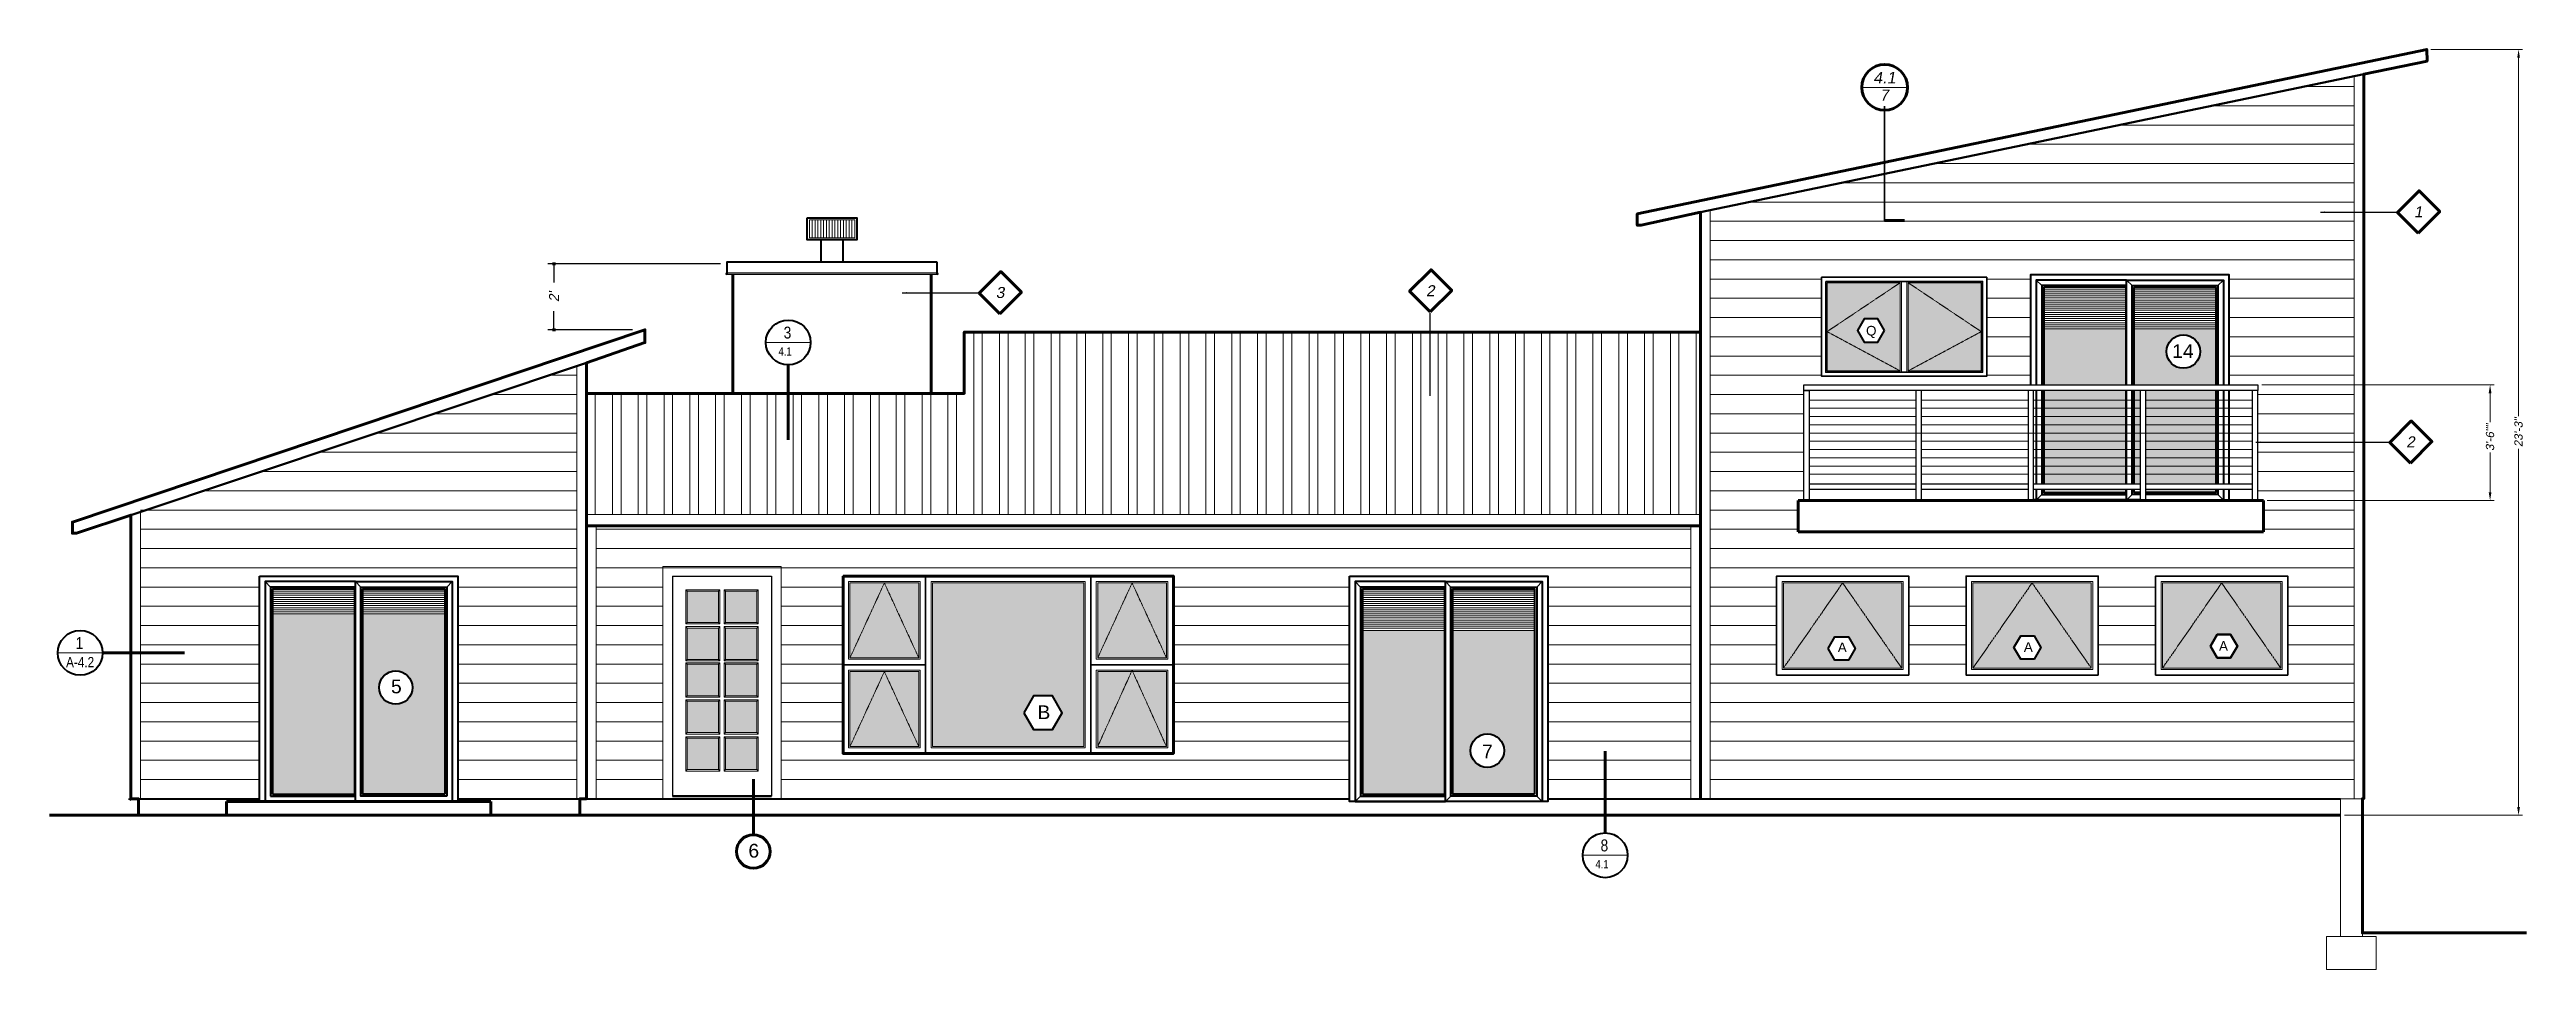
# Model space of a CAD drawing. Header units: inches. Extents: x -3905 to 10892, y 1064 to 9590.
# Drawn here: x 2552 to 3452, y 4201 to 4535 of the extents above; entities that cross this region are included whole.
import ezdxf
from ezdxf.enums import TextEntityAlignment as Align

# ---------------------------------------------------------------- set-up
doc = ezdxf.new("R2010")
doc.units = ezdxf.units.IN
doc.header["$MEASUREMENT"] = 0
doc.header["$PDMODE"] = 3
doc.linetypes.add('MYCENTER', pattern=[0.9375, 0.75, -0.0625, 0.0625, -0.0625])
doc.linetypes.add('MYHIDDEN', pattern=[0.1875, 0.125, -0.0625])
doc.layers.add('ELEVATIONS', color=40, linetype='Continuous', lineweight=0)
doc.styles.add('DS-TXT1', font='arial.ttf', dxfattribs={"oblique": 10})
doc.styles.add('DSTEXT', font='arial.ttf', dxfattribs={"oblique": 12})
doc.styles.get("Standard").update_dxf_attribs({"font": 'arial.ttf', "oblique": 10})
doc.styles.add('Title', font='swissck.ttf')
doc.dimstyles.new('DS-Fraction', dxfattribs={"dimtxt": 0.1, "dimasz": 0.035, "dimexe": 0.06, "dimexo": 0.06, "dimgap": 0.02, "dimtad": 0, "dimdec": 3, "dimzin": 0, "dimdsep": 46, "dimlunit": 4, "dimtxsty": 'DS-TXT1', "dimblk": 'BOXFILLED', "dimcen": -0.06, "dimclrd": 256, "dimclre": 256, "dimclrt": 256, "dimadec": 0, "dimazin": 0, "dimtfac": 1, "dimtdec": 3, "dimtmove": 1, "dimatfit": 3, "dimfxl": 1, "dimfrac": 2, "dimtolj": 1, "dimtzin": 0, "dimlwd": 0, "dimlwe": -1, "dimarcsym": 0})
doc.dimstyles.new('WeaselDims$0', dxfattribs={"dimtxt": 0.1, "dimasz": 0.0325, "dimexe": 0.0625, "dimexo": 0.125, "dimgap": 0.09, "dimtad": 0, "dimdec": 4, "dimzin": 0, "dimdsep": 46, "dimlunit": 4, "dimtxsty": 'Standard', "dimblk": 'BOXFILLED', "dimcen": 0.09, "dimadec": 0, "dimazin": 0, "dimtfac": 1, "dimtdec": 4, "dimtofl": 0, "dimtmove": 1, "dimatfit": 3, "dimfxl": 1, "dimfrac": 2, "dimtolj": 1, "dimtzin": 0, "dimarcsym": 0})
doc.dimstyles.new('WeaselDims$7', dxfattribs={"dimtxt": 0.0625, "dimasz": 0.046875, "dimexe": 0.125, "dimexo": 0.125, "dimgap": 0.0625, "dimtad": 0, "dimdec": 4, "dimrnd": 0.0625, "dimzin": 0, "dimdsep": 46, "dimlunit": 4, "dimtxsty": 'DSTEXT', "dimblk": 'ARCHTICK', "dimcen": 0, "dimadec": 0, "dimazin": 0, "dimtfac": 1, "dimtdec": 4, "dimtofl": 0, "dimtmove": 1, "dimatfit": 3, "dimfxl": 1, "dimfrac": 1, "dimtolj": 1, "dimtzin": 0, "dimarcsym": 0})

msp = doc.modelspace()

# ---------------------------------------------------------------- texts
at = {"layer": 'ELEVATIONS', "lineweight": 0}
for s, height, p in [('Q', 3.5, (3211.71972, 4431.32491)), ('14', 5, (3322.97058, 4423.15877)), ('A', 3.5, (3201.44559, 4316.19235)), ('A', 3.5, (3269.04199, 4316.28326)), ('A', 3.5, (3339.95491, 4316.69985)), ('5', 5, (2675.81163, 4301.22725)), ('B', 5, (2910.69067, 4291.85328)), ('7', 5, (3072.22811, 4277.57355)), ('6', 5, (2805.6646, 4241.48948))]:
    msp.add_text(s, height=height, dxfattribs=at).set_placement(p)

# ---------------------------------------------------------------- blocks, each defined once
blk = doc.blocks.new('Detail-Blob')
at = {"color": 0, "linetype": 'Continuous', "lineweight": 18}
blk.add_line((-8.19, 6.8), (8.42, 6.8), dxfattribs=at)
at = {"color": 0, "linetype": 'Continuous', "lineweight": 35}
blk.add_line((0, 0), (0, -41.59), dxfattribs=at)
at = {"color": 0, "linetype": 'Continuous', "lineweight": 120}
blk.add_line((0, -41.59), (7.37, -41.59), dxfattribs=at)
at = {"color": 0, "linetype": 'Continuous', "lineweight": 90}
blk.add_circle((0.12, 6.8), 8.31, dxfattribs=at)
at = {"color": 0, "linetype": 'Continuous', "lineweight": 18, "oblique": 10}
for tag, height, p in [('SHEET', 4.23, (0.06, 10.31)), ('DET', 4, (-0.03, 4))]:
    blk.add_attdef(tag, text='', height=height, dxfattribs=at).set_placement(p, align=Align.MIDDLE_CENTER)
blk = doc.blocks.new('_ArchTick')
at = {"color": 0, "linetype": 'ByBlock', "lineweight": 0, "const_width": 0.15}
blk.add_lwpolyline([(-0.5, -0.5), (0.5, 0.5)], dxfattribs=at)
blk = doc.blocks.new('Material_Label')
at = {"color": 0, "linetype": 'Continuous', "lineweight": 70}
blk.add_lwpolyline([(7.51, -7.51), (15.35, 0.32), (7.84, 7.84), (0, 0)], close=True, dxfattribs=at)
at = {"linetype": 'Continuous', "lineweight": 18, "oblique": 10}
blk.add_attdef('MAT', text='', height=4, dxfattribs=at).set_placement((7.59, -1.79), align=Align.CENTER)
blk = doc.blocks.new('_BoxFilled')
at = {"color": 0, "linetype": 'ByBlock', "lineweight": -2}
blk.add_line((-0.5, 0), (-1, 0), dxfattribs=at)
at = {"color": 0, "linetype": 'ByBlock'}
blk.add_solid([(-0.5, 0.5), (0.5, 0.5), (-0.5, -0.5), (0.5, -0.5)], dxfattribs=at)
blk = doc.blocks.new('*D258')
at = {"layer": 'Defpoints', "color": 0, "linetype": 'Continuous', "lineweight": 5, "transparency": 16777216}
for p in [(2735.03, 4457.4), (2800.06, 4457.4), (2768.06, 4433.4)]:
    blk.add_point(p, dxfattribs=at)
at = {"layer": 'ELEVATIONS', "color": 0, "linetype": 'Continuous', "lineweight": -2, "transparency": 16777216}
for p, q in [((2795.56, 4457.4), (2732.78, 4457.4)), ((2735.03, 4456.23), (2735.03, 4450.64)), ((2735.03, 4434.57), (2735.03, 4440.15)), ((2763.56, 4433.4), (2732.78, 4433.4))]:
    blk.add_line(p, q, dxfattribs=at)
at = {"layer": 'ELEVATIONS', "color": 0, "linetype": 'Continuous', "lineweight": -2, "transparency": 16777216, "xscale": 1.17, "yscale": 1.17, "zscale": 1.17}
for p, rotation in [((2735.03, 4457.4), 90), ((2735.03, 4433.4), 270)]:
    blk.add_blockref('_BoxFilled', p, dxfattribs=dict(at, rotation=rotation))
at = {"layer": 'ELEVATIONS', "color": 0, "linetype": 'Continuous', "lineweight": 18, "transparency": 16777216, "insert": (2735.03, 4445.4), "char_height": 3.6, "attachment_point": 5, "rotation": 90}
blk.add_mtext("\\A1;2'", dxfattribs=at)
blk = doc.blocks.new('*D259')
at = {"layer": 'Defpoints', "color": 0, "linetype": 'Continuous', "lineweight": 5, "transparency": 16777216}
for p in [(3415.43, 4535.32), (3448.79, 4535.32), (3384.06, 4256.86)]:
    blk.add_point(p, dxfattribs=at)
at = {"layer": 'ELEVATIONS', "linetype": 'Continuous', "transparency": 16777216}
for p, q in [((3416.87, 4535.32), (3450.23, 4535.32)), ((3385.5, 4256.86), (3450.23, 4256.86))]:
    blk.add_line(p, q, dxfattribs=at)
at = {"layer": 'ELEVATIONS', "linetype": 'Continuous', "lineweight": 0, "transparency": 16777216}
for p, q in [((3448.79, 4532.32), (3448.79, 4402.02)), ((3448.79, 4259.86), (3448.79, 4390.17))]:
    blk.add_line(p, q, dxfattribs=at)
at = {"layer": 'ELEVATIONS', "linetype": 'Continuous', "lineweight": 5, "transparency": 16777216}
for points in [[(3448.29, 4532.32), (3449.29, 4532.32), (3448.79, 4535.32)], [(3448.29, 4259.86), (3449.29, 4259.86), (3448.79, 4256.86)]]:
    blk.add_solid(points, dxfattribs=at)
at = {"layer": 'ELEVATIONS', "linetype": 'Continuous', "lineweight": 5, "transparency": 16777216, "insert": (3448.79, 4396.09), "char_height": 3, "attachment_point": 5, "rotation": 90, "style": 'DS-TXT1'}
blk.add_mtext('\\A1;23\'-3"', dxfattribs=at)
blk = doc.blocks.new('DETAIL-BUBBLE')
at = {"linetype": 'Continuous', "lineweight": 0}
blk.add_line((0, 0), (-16.27, 0), dxfattribs=at)
at = {"linetype": 'Continuous', "lineweight": 40}
blk.add_circle((-8.14, 0), 8.14, dxfattribs=at)
at = {"linetype": 'Continuous', "lineweight": 0, "style": 'Title'}
blk.add_attdef('1', (-9.8, 1.43), '', height=4.32, dxfattribs=at)
blk.add_attdef('A7.0', text='', height=3.72, dxfattribs=at).set_placement((-8.16, -5.22), align=Align.CENTER)
blk = doc.blocks.new('*D489')
at = {"layer": 'Defpoints', "color": 0, "linetype": 'Continuous', "lineweight": 5, "transparency": 16777216}
for p in [(3354.06, 4413.36), (3356.06, 4371.36), (3438.44, 4371.36)]:
    blk.add_point(p, dxfattribs=at)
at = {"layer": 'ELEVATIONS', "linetype": 'Continuous', "transparency": 16777216}
for p, q in [((3355.5, 4413.36), (3439.88, 4413.36)), ((3357.5, 4371.36), (3439.88, 4371.36))]:
    blk.add_line(p, q, dxfattribs=at)
at = {"layer": 'ELEVATIONS', "linetype": 'Continuous', "lineweight": 0, "transparency": 16777216}
for p, q in [((3438.44, 4410.36), (3438.44, 4399.76)), ((3438.44, 4374.36), (3438.44, 4388.8))]:
    blk.add_line(p, q, dxfattribs=at)
at = {"layer": 'ELEVATIONS', "linetype": 'Continuous', "lineweight": 5, "transparency": 16777216}
for points in [[(3437.94, 4410.36), (3438.94, 4410.36), (3438.44, 4413.36)], [(3437.94, 4374.36), (3438.94, 4374.36), (3438.44, 4371.36)]]:
    blk.add_solid(points, dxfattribs=at)
at = {"layer": 'ELEVATIONS', "linetype": 'Continuous', "lineweight": 5, "transparency": 16777216, "insert": (3438.44, 4394.28), "char_height": 3, "attachment_point": 5, "rotation": 90, "style": 'DS-TXT1'}
blk.add_mtext('\\A1;3\'-6""', dxfattribs=at)

# ---------------------------------------------------------------- dimensions: what is measured, and where the dimension line sits
at = {"layer": 'ELEVATIONS', "linetype": 'Continuous', "lineweight": 5}
dim = msp.add_linear_dim(base=(3448.78823, 4535.32321), p1=(3384.06302, 4256.86247), p2=(3415.43108, 4535.32321), angle=90, text='23\'-3"', dimstyle='DS-Fraction', override={"dimscale": 24, "dimtxt": 0.125, "dimasz": 0.125, "dimpost": '"', "dimsah": 1}, dxfattribs=at)
dim.commit()
dim.dimension.update_dxf_attribs({"geometry": '*D259', "text_midpoint": (3448.78823, 4396.09284)})
at = {"layer": 'ELEVATIONS', "linetype": 'Continuous', "lineweight": 18}
dim = msp.add_linear_dim(base=(2735.02638, 4457.39749), p1=(2768.06302, 4433.39749), p2=(2800.06302, 4457.39749), angle=90, dimstyle='WeaselDims$0', override={"dimscale": 36}, dxfattribs=at)
dim.commit()
dim.dimension.update_dxf_attribs({"geometry": '*D258', "text_midpoint": (2735.02638, 4445.39749)})
at = {"layer": 'ELEVATIONS', "linetype": 'Continuous', "lineweight": 5}
dim = msp.add_linear_dim(base=(3438.44427, 4371.36247), p1=(3354.06302, 4413.36247), p2=(3356.06302, 4371.36247), angle=90, dimstyle='DS-Fraction', override={"dimscale": 24, "dimtxt": 0.125, "dimasz": 0.125, "dimpost": '"', "dimsah": 1}, dxfattribs=at)
dim.commit()
dim.dimension.update_dxf_attribs({"geometry": '*D489', "text_midpoint": (3438.44427, 4394.28439), "dimtype": 160})

# ---------------------------------------------------------------- hatches: boundary and pattern name
at = {"layer": 'ELEVATIONS', "linetype": 'Continuous', "lineweight": 9}
h = msp.add_hatch(color=254, dxfattribs=at)
h.dxf.hatch_style = 1
h.paths.add_polyline_path([(3253.56302, 4450.48747), (3227.06302, 4450.48747), (3227.06302, 4418.48747), (3253.56302, 4418.48747)])
h.paths.add_polyline_path([(3224.06302, 4450.48747), (3197.56302, 4450.48747), (3197.56302, 4418.48747), (3224.06302, 4418.48747)])
h.paths.add_polyline_path([(3218.41324, 4433.11843), (3215.96324, 4428.87491), (3211.06324, 4428.87491), (3208.61324, 4433.11843), (3211.06324, 4437.36196), (3215.96324, 4437.36196)])
at = {"layer": 'ELEVATIONS', "linetype": 'Continuous', "lineweight": 5}
h = msp.add_hatch(dxfattribs=at)
h.set_pattern_fill('ANSI32', color=256, scale=25, angle=45)
h.paths.add_polyline_path([(3151.56302, 4432.57419), (2884.06302, 4432.57419), (2884.06302, 4410.26708), (2872.06302, 4410.26708), (2800.06302, 4410.26708), (2746.81302, 4410.26708), (2746.81302, 4366.28463), (3151.56302, 4366.28463)])
at = {"layer": 'ELEVATIONS', "linetype": 'Continuous', "lineweight": 90}
h = msp.add_hatch(color=254, dxfattribs=at)
h.dxf.hatch_style = 1
h.paths.add_polyline_path([(3306.18802, 4433.73747), (3276.31318, 4433.73747), (3276.31318, 4413.36247), (3306.18802, 4413.36247)])
h.paths.add_polyline_path([(3338.81302, 4433.73747), (3309.12568, 4433.73747), (3309.12568, 4413.36247), (3338.81302, 4413.36247)])
h.paths.add_polyline_path([(3320.91453, 4425.47061, -1), (3333.07131, 4425.47061, -1)], flags=16)
h.paths.add_polyline_path([(3306.18802, 4411.36247), (3276.31318, 4411.36247), (3276.31318, 4407.86247), (3306.18802, 4407.86247)])
h.paths.add_polyline_path([(3306.18802, 4407.86247), (3276.31318, 4407.86247), (3276.31318, 4404.86247), (3306.18802, 4404.86247)])
h.paths.add_polyline_path([(3306.18802, 4404.86247), (3276.31318, 4404.86247), (3276.31318, 4401.86247), (3306.18802, 4401.86247)])
h.paths.add_polyline_path([(3306.18802, 4401.86247), (3276.31318, 4401.86247), (3276.31318, 4398.86247), (3306.18802, 4398.86247)])
h.paths.add_polyline_path([(3306.18802, 4398.86247), (3276.31318, 4398.86247), (3276.31318, 4395.86247), (3306.18802, 4395.86247)])
h.paths.add_polyline_path([(3306.18802, 4395.86247), (3276.31318, 4395.86247), (3276.31318, 4392.86247), (3306.18802, 4392.86247)])
h.paths.add_polyline_path([(3306.18802, 4392.86247), (3276.31318, 4392.86247), (3276.31318, 4389.86247), (3306.18802, 4389.86247)])
h.paths.add_polyline_path([(3306.18802, 4389.86247), (3276.31318, 4389.86247), (3276.31318, 4386.86247), (3306.18802, 4386.86247)])
h.paths.add_polyline_path([(3306.18802, 4386.86247), (3276.31318, 4386.86247), (3276.31318, 4383.86247), (3306.18802, 4383.86247)])
h.paths.add_polyline_path([(3306.18802, 4383.86247), (3276.31318, 4383.86247), (3276.31318, 4380.86247), (3306.18802, 4380.86247)])
h.paths.add_polyline_path([(3306.18802, 4380.86247), (3276.31318, 4380.86247), (3276.31318, 4377.36247), (3306.18802, 4377.36247)])
h.paths.add_polyline_path([(3306.18802, 4375.36247), (3276.31318, 4375.36247), (3276.31318, 4374.23747), (3306.18802, 4374.23747)])
h.paths.add_polyline_path([(3338.81302, 4411.36247), (3313.31302, 4411.36247), (3313.31302, 4407.86247), (3338.81302, 4407.86247)])
h.paths.add_polyline_path([(3338.81302, 4407.86247), (3313.31302, 4407.86247), (3313.31302, 4404.86247), (3338.81302, 4404.86247)])
h.paths.add_polyline_path([(3338.81302, 4404.86247), (3313.31302, 4404.86247), (3313.31302, 4401.86247), (3338.81302, 4401.86247)])
h.paths.add_polyline_path([(3338.81302, 4401.86247), (3313.31302, 4401.86247), (3313.31302, 4398.86247), (3338.81302, 4398.86247)])
h.paths.add_polyline_path([(3338.81302, 4398.86247), (3313.31302, 4398.86247), (3313.31302, 4395.86247), (3338.81302, 4395.86247)])
h.paths.add_polyline_path([(3338.81302, 4395.86247), (3313.31302, 4395.86247), (3313.31302, 4392.86247), (3338.81302, 4392.86247)])
h.paths.add_polyline_path([(3338.81302, 4392.86247), (3313.31302, 4392.86247), (3313.31302, 4389.86247), (3338.81302, 4389.86247)])
h.paths.add_polyline_path([(3338.81302, 4389.86247), (3313.31302, 4389.86247), (3313.31302, 4386.86247), (3338.81302, 4386.86247)])
h.paths.add_polyline_path([(3338.81302, 4386.86247), (3313.31302, 4386.86247), (3313.31302, 4383.86247), (3338.81302, 4383.86247)])
h.paths.add_polyline_path([(3338.81302, 4383.86247), (3313.31302, 4383.86247), (3313.31302, 4380.86247), (3338.81302, 4380.86247)])
h.paths.add_polyline_path([(3338.81302, 4380.86247), (3313.31302, 4380.86247), (3313.31302, 4377.36247), (3338.81302, 4377.36247)])
h.paths.add_polyline_path([(3338.81302, 4375.36247), (3313.31302, 4375.36247), (3313.31302, 4374.23747), (3338.81302, 4374.23747)])
h.paths.add_polyline_path([(3311.31302, 4411.36247), (3309.12568, 4411.36247), (3309.12568, 4407.86247), (3311.31302, 4407.86247)])
h.paths.add_polyline_path([(3311.31302, 4407.86247), (3309.12568, 4407.86247), (3309.12568, 4404.86247), (3311.31302, 4404.86247)])
h.paths.add_polyline_path([(3311.31302, 4404.86247), (3309.12568, 4404.86247), (3309.12568, 4401.86247), (3311.31302, 4401.86247)])
h.paths.add_polyline_path([(3311.31302, 4401.86247), (3309.12568, 4401.86247), (3309.12568, 4398.86247), (3311.31302, 4398.86247)])
h.paths.add_polyline_path([(3311.31302, 4398.86247), (3309.12568, 4398.86247), (3309.12568, 4395.86247), (3311.31302, 4395.86247)])
h.paths.add_polyline_path([(3311.31302, 4395.86247), (3309.12568, 4395.86247), (3309.12568, 4392.86247), (3311.31302, 4392.86247)])
h.paths.add_polyline_path([(3311.31302, 4392.86247), (3309.12568, 4392.86247), (3309.12568, 4389.86247), (3311.31302, 4389.86247)])
h.paths.add_polyline_path([(3311.31302, 4389.86247), (3309.12568, 4389.86247), (3309.12568, 4386.86247), (3311.31302, 4386.86247)])
h.paths.add_polyline_path([(3311.31302, 4386.86247), (3309.12568, 4386.86247), (3309.12568, 4383.86247), (3311.31302, 4383.86247)])
h.paths.add_polyline_path([(3311.31302, 4383.86247), (3309.12568, 4383.86247), (3309.12568, 4380.86247), (3311.31302, 4380.86247)])
h.paths.add_polyline_path([(3311.31302, 4380.86247), (3309.12568, 4380.86247), (3309.12568, 4377.36247), (3311.31302, 4377.36247)])
h.paths.add_polyline_path([(3321.71547, 4421.90365), (3331.99514, 4421.90365), (3331.99514, 4429.43435), (3321.71547, 4429.43435)], flags=24)
at = {"layer": 'ELEVATIONS', "linetype": 'Continuous', "lineweight": 5}
h = msp.add_hatch(color=254, dxfattribs=at)
h.dxf.hatch_style = 1
h.paths.add_polyline_path([(2794.73972, 4338.38603), (2783.42422, 4338.38603), (2783.42422, 4326.97519), (2794.73972, 4326.97519)])
h = msp.add_hatch(color=254, dxfattribs=at)
h.dxf.hatch_style = 1
h.paths.add_polyline_path([(2808.6765, 4338.38603), (2797.361, 4338.38603), (2797.361, 4326.97519), (2808.6765, 4326.97519)])
at = {"layer": 'ELEVATIONS', "linetype": 'Continuous', "lineweight": 18}
h = msp.add_hatch(color=254, dxfattribs=at)
h.dxf.hatch_style = 1
h.paths.add_polyline_path([(2867.56302, 4341.36247), (2842.56302, 4341.36247), (2842.56302, 4314.11247), (2867.56302, 4314.11247)])
h = msp.add_hatch(color=254, dxfattribs=at)
h.dxf.hatch_style = 1
h.paths.add_polyline_path([(2927.56302, 4341.36247), (2872.56302, 4341.36247), (2872.56302, 4281.86247), (2927.56302, 4281.86247)])
h.paths.add_polyline_path([(2909.18362, 4300.24829), (2916.18362, 4300.24829), (2919.68362, 4294.18611), (2916.18362, 4288.12393), (2909.18362, 4288.12393), (2905.68362, 4294.18611)], flags=16)
h.paths.add_polyline_path([(2909.44067, 4290.60328), (2916.98501, 4290.60328), (2916.98501, 4298.10328), (2909.44067, 4298.10328)], flags=8)
h = msp.add_hatch(color=254, dxfattribs=at)
h.dxf.hatch_style = 1
h.paths.add_polyline_path([(2957.56302, 4341.36247), (2932.56302, 4341.36247), (2932.56302, 4314.11247), (2957.56302, 4314.11247)])
h = msp.add_hatch(color=254, dxfattribs=at)
h.dxf.hatch_style = 1
h.paths.add_polyline_path([(3224.70588, 4341.36247), (3181.70588, 4341.36247), (3181.70588, 4310.36247), (3224.70588, 4310.36247)])
h.paths.add_polyline_path([(3205.31207, 4321.8102), (3207.76207, 4317.56667), (3205.31207, 4313.32315), (3200.41207, 4313.32315), (3197.96207, 4317.56667), (3200.41207, 4321.8102)], flags=16)
h.paths.add_polyline_path([(3200.54075, 4315.22782), (3205.88147, 4315.22782), (3205.88147, 4320.65688), (3200.54075, 4320.65688)], flags=8)
h = msp.add_hatch(color=254, dxfattribs=at)
h.dxf.hatch_style = 1
h.paths.add_polyline_path([(3293.56302, 4341.36247), (3250.56302, 4341.36247), (3250.56302, 4310.36247), (3293.56302, 4310.36247)])
h.paths.add_polyline_path([(3267.9153, 4322.11723), (3272.8153, 4322.11723), (3275.2653, 4317.87371), (3272.8153, 4313.63018), (3267.9153, 4313.63018), (3265.4653, 4317.87371)], flags=16)
h.paths.add_polyline_path([(3268.16699, 4315.40826), (3273.17825, 4315.40826), (3273.17825, 4320.65826), (3268.16699, 4320.65826)], flags=8)
h = msp.add_hatch(color=254, dxfattribs=at)
h.dxf.hatch_style = 1
h.paths.add_polyline_path([(3362.42016, 4341.36247), (3319.42016, 4341.36247), (3319.42016, 4310.36247), (3362.42016, 4310.36247)])
h.paths.add_polyline_path([(3339.27369, 4322.57947), (3344.17369, 4322.57947), (3346.62369, 4318.33595), (3344.17369, 4314.09242), (3339.27369, 4314.09242), (3336.82369, 4318.33595)], flags=16)
h.paths.add_polyline_path([(3339.07275, 4315.82485), (3344.09833, 4315.82485), (3344.09833, 4321.07485), (3339.07275, 4321.07485)], flags=8)
at = {"layer": 'ELEVATIONS', "linetype": 'Continuous', "lineweight": 9}
h = msp.add_hatch(color=254, dxfattribs=at)
h.dxf.hatch_style = 1
h.paths.add_polyline_path([(2662.68802, 4330.11247), (2632.81318, 4330.11247), (2632.81318, 4264.61247), (2662.68802, 4264.61247)])
h.paths.add_polyline_path([(2695.31302, 4330.11247), (2665.62568, 4330.11247), (2665.62568, 4264.61247), (2695.31302, 4264.61247)])
h.paths.add_polyline_path([(2671.46566, 4303.31566, -1), (2683.62244, 4303.31566, -1)], flags=16)
h.paths.add_polyline_path([(2674.55737, 4299.88772), (2680.95061, 4299.88772), (2680.95061, 4307.4133), (2674.55737, 4307.4133)], flags=8)
at = {"layer": 'ELEVATIONS', "linetype": 'Continuous', "lineweight": 5}
h = msp.add_hatch(color=254, dxfattribs=at)
h.dxf.hatch_style = 1
h.paths.add_polyline_path([(2794.73972, 4324.95038), (2783.42422, 4324.95038), (2783.42422, 4313.53954), (2794.73972, 4313.53954)])
h = msp.add_hatch(color=254, dxfattribs=at)
h.dxf.hatch_style = 1
h.paths.add_polyline_path([(2808.6765, 4324.95038), (2797.361, 4324.95038), (2797.361, 4313.53954), (2808.6765, 4313.53954)])
at = {"layer": 'ELEVATIONS', "linetype": 'Continuous', "lineweight": 18}
h = msp.add_hatch(color=254, dxfattribs=at)
h.dxf.hatch_style = 1
h.paths.add_polyline_path([(3058.68802, 4324.11247), (3028.81318, 4324.11247), (3028.81318, 4264.61247), (3058.68802, 4264.61247)])
h.paths.add_polyline_path([(3091.31302, 4324.11247), (3061.62568, 4324.11247), (3061.62568, 4264.61247), (3091.31302, 4264.61247)])
h.paths.add_polyline_path([(3080.21767, 4280.38209, -1), (3068.06089, 4280.38209, -1)], flags=16)
h.paths.add_polyline_path([(3070.99431, 4276.33975), (3077.34663, 4276.33975), (3077.34663, 4283.74255), (3070.99431, 4283.74255)], flags=8)
at = {"layer": 'ELEVATIONS', "linetype": 'Continuous', "lineweight": 5}
h = msp.add_hatch(color=254, dxfattribs=at)
h.dxf.hatch_style = 1
h.paths.add_polyline_path([(2794.73972, 4311.77094), (2783.42422, 4311.77094), (2783.42422, 4300.3601), (2794.73972, 4300.3601)])
h = msp.add_hatch(color=254, dxfattribs=at)
h.dxf.hatch_style = 1
h.paths.add_polyline_path([(2808.6765, 4311.77094), (2797.361, 4311.77094), (2797.361, 4300.3601), (2808.6765, 4300.3601)])
at = {"layer": 'ELEVATIONS', "linetype": 'Continuous', "lineweight": 18}
h = msp.add_hatch(color=254, dxfattribs=at)
h.dxf.hatch_style = 1
h.paths.add_polyline_path([(2867.56302, 4309.11247), (2842.56302, 4309.11247), (2842.56302, 4281.86247), (2867.56302, 4281.86247)])
h = msp.add_hatch(color=254, dxfattribs=at)
h.dxf.hatch_style = 1
h.paths.add_polyline_path([(2957.56302, 4309.11247), (2932.56302, 4309.11247), (2932.56302, 4281.86247), (2957.56302, 4281.86247)])
at = {"layer": 'ELEVATIONS', "linetype": 'Continuous', "lineweight": 5}
h = msp.add_hatch(color=254, dxfattribs=at)
h.dxf.hatch_style = 1
h.paths.add_polyline_path([(2794.73972, 4298.33529), (2783.42422, 4298.33529), (2783.42422, 4286.92445), (2794.73972, 4286.92445)])
h = msp.add_hatch(color=254, dxfattribs=at)
h.dxf.hatch_style = 1
h.paths.add_polyline_path([(2808.6765, 4298.33529), (2797.361, 4298.33529), (2797.361, 4286.92445), (2808.6765, 4286.92445)])
h = msp.add_hatch(color=254, dxfattribs=at)
h.dxf.hatch_style = 1
h.paths.add_polyline_path([(2794.73972, 4284.89964), (2783.42422, 4284.89964), (2783.42422, 4273.4888), (2794.73972, 4273.4888)])
h = msp.add_hatch(color=254, dxfattribs=at)
h.dxf.hatch_style = 1
h.paths.add_polyline_path([(2808.6765, 4284.89964), (2797.361, 4284.89964), (2797.361, 4273.4888), (2808.6765, 4273.4888)])

# ---------------------------------------------------------------- linework, layer by layer
at = {"layer": 'ELEVATIONS', "linetype": 'Continuous', "lineweight": 0}
for p, q in [((3128.56749, 4475.55996), (3415.43108, 4535.32321)), ((3392.56302, 4270.57609), (3392.56302, 4526.34546)), ((3151.56302, 4359.98747), (3151.56302, 4476.13713)), ((2800.06302, 4410.26708), (2800.06302, 4453.48901)), ((2872.06302, 4410.26708), (2872.06302, 4453.48901)), ((2767.86382, 4433.3305), (2560.06302, 4363.45633)), ((2884.06302, 4432.57419), (3152.06302, 4432.57419)), ((2884.06302, 4410.26708), (2884.06302, 4432.57419)), ((2746.81302, 4421.37259), (2746.81302, 4262.86247)), ((2746.81302, 4410.26708), (2800.06302, 4410.26708)), ((2872.06302, 4410.26708), (2884.06302, 4410.26708)), ((3311.31302, 4371.86247), (3272.56302, 4371.86247)), ((3392.56302, 4262.86247), (3392.56302, 4270.57609)), ((3392.56302, 4270.57609), (3392.56302, 4262.86247)), ((3392.06302, 4262.86247), (3392.06302, 4255.63493)), ((3392.06302, 4214.11247), (3451.65912, 4214.11247))]:
    msp.add_line(p, q, dxfattribs=at)
at = {"layer": 'ELEVATIONS', "linetype": 'Continuous', "lineweight": 50}
for p, q in [((3151.56302, 4476.13713), (3392.56302, 4526.34546)), ((2746.81302, 4421.37259), (2581.31302, 4366.00718)), ((2814.05036, 4263.86247), (2778.05036, 4263.86247))]:
    msp.add_line(p, q, dxfattribs=at)
at = {"layer": 'ELEVATIONS', "lineweight": 5}
for p, q in [((3371.04466, 4521.86247), (3389.06302, 4521.86247)), ((3337.44466, 4514.86247), (3389.06302, 4514.86247)), ((3270.24466, 4500.86247), (3389.06302, 4500.86247)), ((3303.84466, 4507.86247), (3389.06302, 4507.86247)), ((3236.64466, 4493.86247), (3389.06302, 4493.86247)), ((3203.04466, 4486.86247), (3389.06302, 4486.86247)), ((3155.06302, 4472.86247), (3389.06302, 4472.86247)), ((3169.44466, 4479.86247), (3389.06302, 4479.86247)), ((3155.06302, 4465.86247), (3389.06302, 4465.86247)), ((3155.06302, 4458.86247), (3389.06302, 4458.86247)), ((3155.06302, 4451.86247), (3195.56302, 4451.86247)), ((3255.56302, 4451.86247), (3271.56318, 4451.86247)), ((3343.56302, 4451.86247), (3389.06302, 4451.86247)), ((3155.06302, 4444.86247), (3195.56302, 4444.86247)), ((3155.06302, 4437.86247), (3195.56302, 4437.86247)), ((3255.56302, 4444.86247), (3271.56318, 4444.86247)), ((3255.56302, 4437.86247), (3271.56318, 4437.86247)), ((3343.56302, 4444.86247), (3389.06302, 4444.86247)), ((3343.56302, 4437.86247), (3389.06302, 4437.86247)), ((3155.06302, 4430.86247), (3195.56302, 4430.86247)), ((3255.56302, 4430.86247), (3271.56318, 4430.86247)), ((3343.56302, 4430.86247), (3389.06302, 4430.86247)), ((3155.06302, 4423.86247), (3195.56302, 4423.86247)), ((3255.56302, 4423.86247), (3271.56318, 4423.86247)), ((3343.56302, 4423.86247), (3389.06302, 4423.86247)), ((2712.40662, 4409.86247), (2743.31302, 4409.86247)), ((2733.33124, 4416.86247), (2743.31302, 4416.86247)), ((3155.06302, 4416.86247), (3195.56302, 4416.86247)), ((3155.06302, 4409.86247), (3189.06302, 4409.86247)), ((3255.56302, 4416.86247), (3271.56318, 4416.86247)), ((3343.56302, 4416.86247), (3389.06302, 4416.86247)), ((3354.06302, 4409.86247), (3389.06302, 4409.86247)), ((2691.48201, 4402.86247), (2743.31302, 4402.86247)), ((3155.06302, 4402.86247), (3189.06302, 4402.86247)), ((3354.06302, 4402.86247), (3389.06302, 4402.86247)), ((2670.55739, 4395.86247), (2743.31302, 4395.86247)), ((3155.06302, 4395.86247), (3189.06302, 4395.86247)), ((3191.06302, 4395.86247), (3352.06302, 4395.86247)), ((3354.06302, 4395.86247), (3389.06302, 4395.86247)), ((2649.63277, 4388.86247), (2743.31302, 4388.86247)), ((3155.06302, 4388.86247), (3189.06302, 4388.86247)), ((3354.06302, 4388.86247), (3389.06302, 4388.86247)), ((2607.78353, 4374.86247), (2743.31302, 4374.86247)), ((2628.70815, 4381.86247), (2743.31302, 4381.86247)), ((3155.06302, 4381.86247), (3189.06302, 4381.86247)), ((3155.06302, 4374.86247), (3189.06302, 4374.86247)), ((3354.06302, 4381.86247), (3389.06302, 4381.86247)), ((3354.06302, 4374.86247), (3389.06302, 4374.86247)), ((2584.81302, 4367.86247), (2743.31302, 4367.86247)), ((3155.06302, 4367.86247), (3187.06302, 4367.86247)), ((3356.06302, 4367.86247), (3389.06302, 4367.86247)), ((2584.81302, 4360.86247), (2743.31302, 4360.86247)), ((2750.31302, 4360.86247), (3148.06302, 4360.86247)), ((3155.06302, 4360.86247), (3187.06302, 4360.86247)), ((3356.06302, 4360.86247), (3389.06302, 4360.86247)), ((2584.81302, 4353.86247), (2743.31302, 4353.86247)), ((2584.81302, 4346.86247), (2743.31302, 4346.86247)), ((2750.31302, 4353.86247), (3148.06302, 4353.86247)), ((2750.31302, 4346.86247), (3148.06302, 4346.86247)), ((3155.06302, 4353.86247), (3389.06302, 4353.86247)), ((3155.06302, 4346.86247), (3389.06302, 4346.86247)), ((2584.81302, 4339.86247), (2628.06318, 4339.86247)), ((2700.06302, 4339.86247), (2743.31302, 4339.86247)), ((2750.31302, 4339.86247), (2774.56302, 4339.86247)), ((2817.56302, 4339.86247), (2840.06302, 4339.86247)), ((2960.06302, 4339.86247), (3024.06318, 4339.86247)), ((3096.06302, 4339.86247), (3148.06302, 4339.86247)), ((3155.06302, 4339.86247), (3179.20588, 4339.86247)), ((3227.20588, 4339.86247), (3248.06302, 4339.86247)), ((3296.06302, 4339.86247), (3316.92016, 4339.86247)), ((3364.92016, 4339.86247), (3389.06302, 4339.86247)), ((2584.81302, 4332.86247), (2628.06318, 4332.86247)), ((2700.06302, 4332.86247), (2743.31302, 4332.86247)), ((2750.31302, 4332.86247), (2774.56302, 4332.86247)), ((2817.56302, 4332.86247), (2840.06302, 4332.86247)), ((2960.06302, 4332.86247), (3024.06318, 4332.86247)), ((3096.06302, 4332.86247), (3148.06302, 4332.86247)), ((3155.06302, 4332.86247), (3179.20588, 4332.86247)), ((3227.20588, 4332.86247), (3248.06302, 4332.86247)), ((3296.06302, 4332.86247), (3316.92016, 4332.86247)), ((3364.92016, 4332.86247), (3389.06302, 4332.86247)), ((2584.81302, 4325.86247), (2628.06318, 4325.86247)), ((2700.06302, 4325.86247), (2743.31302, 4325.86247)), ((2750.31302, 4325.86247), (2774.56302, 4325.86247)), ((2817.56302, 4325.86247), (2840.06302, 4325.86247)), ((2960.06302, 4325.86247), (3024.06318, 4325.86247)), ((3096.06302, 4325.86247), (3148.06302, 4325.86247)), ((3155.06302, 4325.86247), (3179.20588, 4325.86247)), ((3227.20588, 4325.86247), (3248.06302, 4325.86247)), ((3296.06302, 4325.86247), (3316.92016, 4325.86247)), ((3364.92016, 4325.86247), (3389.06302, 4325.86247)), ((2584.81302, 4318.86247), (2628.06318, 4318.86247)), ((2584.81302, 4311.86247), (2628.06318, 4311.86247)), ((2700.06302, 4318.86247), (2743.31302, 4318.86247)), ((2700.06302, 4311.86247), (2743.31302, 4311.86247)), ((2750.31302, 4318.86247), (2774.56302, 4318.86247)), ((2750.31302, 4311.86247), (2774.56302, 4311.86247)), ((2817.56302, 4318.86247), (2840.06302, 4318.86247)), ((2817.56302, 4311.86247), (2840.06302, 4311.86247)), ((2960.06302, 4318.86247), (3024.06318, 4318.86247)), ((2960.06302, 4311.86247), (3024.06318, 4311.86247)), ((3096.06302, 4318.86247), (3148.06302, 4318.86247)), ((3096.06302, 4311.86247), (3148.06302, 4311.86247)), ((3155.06302, 4318.86247), (3179.20588, 4318.86247)), ((3155.06302, 4311.86247), (3179.20588, 4311.86247)), ((3227.20588, 4318.86247), (3248.06302, 4318.86247)), ((3227.20588, 4311.86247), (3248.06302, 4311.86247)), ((3296.06302, 4318.86247), (3316.92016, 4318.86247)), ((3296.06302, 4311.86247), (3316.92016, 4311.86247)), ((3364.92016, 4318.86247), (3389.06302, 4318.86247)), ((3364.92016, 4311.86247), (3389.06302, 4311.86247)), ((2584.81302, 4304.86247), (2628.06318, 4304.86247)), ((2700.06302, 4304.86247), (2743.31302, 4304.86247)), ((2750.31302, 4304.86247), (2774.56302, 4304.86247)), ((2817.56302, 4304.86247), (2840.06302, 4304.86247)), ((2960.06302, 4304.86247), (3024.06318, 4304.86247)), ((3096.06302, 4304.86247), (3148.06302, 4304.86247)), ((3155.06302, 4304.86247), (3389.06302, 4304.86247)), ((2584.81302, 4297.86247), (2628.06318, 4297.86247)), ((2700.06302, 4297.86247), (2743.31302, 4297.86247)), ((2750.31302, 4297.86247), (2774.56302, 4297.86247)), ((2817.56302, 4297.86247), (2840.06302, 4297.86247)), ((2960.06302, 4297.86247), (3024.06318, 4297.86247)), ((3096.06302, 4297.86247), (3148.06302, 4297.86247)), ((3155.06302, 4297.86247), (3389.06302, 4297.86247)), ((2584.81302, 4290.86247), (2628.06318, 4290.86247)), ((2584.81302, 4283.86247), (2628.06318, 4283.86247)), ((2700.06302, 4290.86247), (2743.31302, 4290.86247)), ((2700.06302, 4283.86247), (2743.31302, 4283.86247)), ((2750.31302, 4290.86247), (2774.56302, 4290.86247)), ((2750.31302, 4283.86247), (2774.56302, 4283.86247)), ((2817.56302, 4290.86247), (2840.06302, 4290.86247)), ((2817.56302, 4283.86247), (2840.06302, 4283.86247)), ((2960.06302, 4290.86247), (3024.06318, 4290.86247)), ((2960.06302, 4283.86247), (3024.06318, 4283.86247)), ((3096.06302, 4290.86247), (3148.06302, 4290.86247)), ((3096.06302, 4283.86247), (3148.06302, 4283.86247)), ((3155.06302, 4290.86247), (3389.06302, 4290.86247)), ((3155.06302, 4283.86247), (3389.06302, 4283.86247)), ((2584.81302, 4276.86247), (2628.06318, 4276.86247)), ((2700.06302, 4276.86247), (2743.31302, 4276.86247)), ((2750.31302, 4276.86247), (2774.56302, 4276.86247)), ((2817.56302, 4276.86247), (3024.06318, 4276.86247)), ((3096.06302, 4276.86247), (3148.06302, 4276.86247)), ((3155.06302, 4276.86247), (3389.06302, 4276.86247)), ((2584.81302, 4269.86247), (2628.06318, 4269.86247)), ((2700.06302, 4269.86247), (2743.31302, 4269.86247)), ((2750.31302, 4269.86247), (2774.56302, 4269.86247)), ((2817.56302, 4269.86247), (3024.06318, 4269.86247)), ((3096.06302, 4269.86247), (3148.06302, 4269.86247)), ((3155.06302, 4269.86247), (3389.06302, 4269.86247))]:
    msp.add_line(p, q, dxfattribs=at)
at = {"layer": 'ELEVATIONS', "linetype": 'Continuous', "lineweight": 18}
for p, q in [((3389.06302, 4525.6163), (3389.06302, 4262.86247)), ((3155.06302, 4476.8663), (3155.06302, 4262.86247)), ((2743.31302, 4420.20172), (2743.31302, 4262.86247)), ((2584.81302, 4262.86247), (2584.81302, 4367.17805)), ((2750.31302, 4362.10677), (2750.31302, 4262.86247)), ((3148.06302, 4362.10677), (3148.06302, 4262.86247))]:
    msp.add_line(p, q, dxfattribs=at)
at = {"layer": 'ELEVATIONS', "linetype": 'Continuous', "lineweight": 5}
for p, q in [((2828.84427, 4473.39749), (2828.84427, 4466.89749)), ((2829.87552, 4473.39749), (2829.87552, 4466.89749)), ((2830.90677, 4473.39749), (2830.90677, 4466.89749)), ((2831.93802, 4473.39749), (2831.93802, 4466.89749)), ((2832.96927, 4473.39749), (2832.96927, 4466.89749)), ((2834.00052, 4473.39749), (2834.00052, 4466.89749)), ((2835.03177, 4473.39749), (2835.03177, 4466.89749)), ((2836.06302, 4473.39749), (2836.06302, 4466.89749)), ((2837.09427, 4473.39749), (2837.09427, 4466.89749)), ((2838.12552, 4473.39749), (2838.12552, 4466.89749)), ((2839.15677, 4473.39749), (2839.15677, 4466.89749)), ((2840.18802, 4473.39749), (2840.18802, 4466.89749)), ((2841.21927, 4473.39749), (2841.21927, 4466.89749)), ((2842.25052, 4473.39749), (2842.25052, 4466.89749)), ((2843.28177, 4473.39749), (2843.28177, 4466.89749)), ((2797.98408, 4454.14749), (2874.14195, 4454.14749)), ((3273.56318, 4451.48747), (3275.56318, 4449.48747)), ((3276.31318, 4448.73747), (3306.18802, 4448.73747)), ((3276.31318, 4447.98747), (3306.18802, 4447.98747)), ((3276.31318, 4447.23747), (3306.18802, 4447.23747)), ((3276.31318, 4446.48747), (3306.18802, 4446.48747)), ((3276.31318, 4445.73747), (3306.18802, 4445.73747)), ((3306.37568, 4451.48747), (3308.37568, 4449.48747)), ((3338.81302, 4448.73747), (3309.12568, 4448.73747)), ((3338.81302, 4447.98747), (3309.12568, 4447.98747)), ((3338.81302, 4447.23747), (3309.12568, 4447.23747)), ((3338.81302, 4446.48747), (3309.12568, 4446.48747)), ((3338.81302, 4445.73747), (3309.12568, 4445.73747)), ((3339.56302, 4449.48747), (3341.56302, 4451.48747)), ((3276.31318, 4444.98747), (3306.18802, 4444.98747)), ((3276.31318, 4444.23747), (3306.18802, 4444.23747)), ((3276.31318, 4443.48747), (3306.18802, 4443.48747)), ((3276.31318, 4442.73747), (3306.18802, 4442.73747)), ((3276.31318, 4441.98747), (3306.18802, 4441.98747)), ((3276.31318, 4441.23747), (3306.18802, 4441.23747)), ((3276.31318, 4440.48747), (3306.18802, 4440.48747)), ((3276.31318, 4439.73747), (3306.18802, 4439.73747)), ((3276.31318, 4438.98747), (3306.18802, 4438.98747)), ((3276.31318, 4438.23747), (3306.18802, 4438.23747)), ((3276.31318, 4437.48747), (3306.18802, 4437.48747)), ((3276.31318, 4436.73747), (3306.18802, 4436.73747)), ((3338.81302, 4444.98747), (3309.12568, 4444.98747)), ((3338.81302, 4444.23747), (3309.12568, 4444.23747)), ((3338.81302, 4443.48747), (3309.12568, 4443.48747)), ((3338.81302, 4442.73747), (3309.12568, 4442.73747)), ((3338.81302, 4441.98747), (3309.12568, 4441.98747)), ((3338.81302, 4441.23747), (3309.12568, 4441.23747)), ((3338.81302, 4440.48747), (3309.12568, 4440.48747)), ((3338.81302, 4439.73747), (3309.12568, 4439.73747)), ((3338.81302, 4438.98747), (3309.12568, 4438.98747)), ((3338.81302, 4438.23747), (3309.12568, 4438.23747)), ((3338.81302, 4437.48747), (3309.12568, 4437.48747)), ((3338.81302, 4436.73747), (3309.12568, 4436.73747)), ((3276.31318, 4435.98747), (3306.18802, 4435.98747)), ((3276.31318, 4435.23747), (3306.18802, 4435.23747)), ((3276.31318, 4434.48747), (3306.18802, 4434.48747)), ((3276.31318, 4433.73747), (3306.18802, 4433.73747)), ((3338.81302, 4435.98747), (3309.12568, 4435.98747)), ((3338.81302, 4435.23747), (3309.12568, 4435.23747)), ((3338.81302, 4434.48747), (3309.12568, 4434.48747)), ((3338.81302, 4433.73747), (3309.12568, 4433.73747)), ((3275.56318, 4373.48747), (3273.56318, 4371.48747)), ((3308.37568, 4373.48747), (3306.37568, 4371.48747)), ((3339.56302, 4373.48747), (3341.56302, 4371.48747)), ((2630.06318, 4341.86247), (2632.06318, 4339.86247)), ((2632.81318, 4339.11247), (2662.68802, 4339.11247)), ((2632.81318, 4338.36247), (2662.68802, 4338.36247)), ((2632.81318, 4337.61247), (2662.68802, 4337.61247)), ((2662.87568, 4341.86247), (2664.87568, 4339.86247)), ((2695.31302, 4339.11247), (2665.62568, 4339.11247)), ((2695.31302, 4338.36247), (2665.62568, 4338.36247)), ((2695.31302, 4337.61247), (2665.62568, 4337.61247)), ((2696.06302, 4339.86247), (2698.06302, 4341.86247)), ((3026.06318, 4341.86247), (3028.06318, 4339.86247)), ((3028.81318, 4339.11247), (3058.68802, 4339.11247)), ((3028.81318, 4338.36247), (3058.68802, 4338.36247)), ((3028.81318, 4337.61247), (3058.68802, 4337.61247)), ((3058.87568, 4341.86247), (3060.87568, 4339.86247)), ((3091.31302, 4339.11247), (3061.62568, 4339.11247)), ((3091.31302, 4338.36247), (3061.62568, 4338.36247)), ((3091.31302, 4337.61247), (3061.62568, 4337.61247)), ((3092.06302, 4339.86247), (3094.06302, 4341.86247)), ((2632.81318, 4336.86247), (2662.68802, 4336.86247)), ((2632.81318, 4336.11247), (2662.68802, 4336.11247)), ((2632.81318, 4335.36247), (2662.68802, 4335.36247)), ((2632.81318, 4334.61247), (2662.68802, 4334.61247)), ((2632.81318, 4333.86247), (2662.68802, 4333.86247)), ((2632.81318, 4333.11247), (2662.68802, 4333.11247)), ((2632.81318, 4332.36247), (2662.68802, 4332.36247)), ((2632.81318, 4331.61247), (2662.68802, 4331.61247)), ((2632.81318, 4330.86247), (2662.68802, 4330.86247)), ((2632.81318, 4330.11247), (2662.68802, 4330.11247)), ((2695.31302, 4336.86247), (2665.62568, 4336.86247)), ((2695.31302, 4336.11247), (2665.62568, 4336.11247)), ((2695.31302, 4335.36247), (2665.62568, 4335.36247)), ((2695.31302, 4334.61247), (2665.62568, 4334.61247)), ((2695.31302, 4333.86247), (2665.62568, 4333.86247)), ((2695.31302, 4333.11247), (2665.62568, 4333.11247)), ((2695.31302, 4332.36247), (2665.62568, 4332.36247)), ((2695.31302, 4331.61247), (2665.62568, 4331.61247)), ((2695.31302, 4330.86247), (2665.62568, 4330.86247)), ((2695.31302, 4330.11247), (2665.62568, 4330.11247)), ((3028.81318, 4336.86247), (3058.68802, 4336.86247)), ((3028.81318, 4336.11247), (3058.68802, 4336.11247)), ((3028.81318, 4335.36247), (3058.68802, 4335.36247)), ((3028.81318, 4334.61247), (3058.68802, 4334.61247)), ((3028.81318, 4333.86247), (3058.68802, 4333.86247)), ((3028.81318, 4333.11247), (3058.68802, 4333.11247)), ((3028.81318, 4332.36247), (3058.68802, 4332.36247)), ((3028.81318, 4331.61247), (3058.68802, 4331.61247)), ((3028.81318, 4330.86247), (3058.68802, 4330.86247)), ((3028.81318, 4330.11247), (3058.68802, 4330.11247)), ((3028.81318, 4329.36247), (3058.68802, 4329.36247)), ((3028.81318, 4328.61247), (3058.68802, 4328.61247)), ((3091.31302, 4336.86247), (3061.62568, 4336.86247)), ((3091.31302, 4336.11247), (3061.62568, 4336.11247)), ((3091.31302, 4335.36247), (3061.62568, 4335.36247)), ((3091.31302, 4334.61247), (3061.62568, 4334.61247)), ((3091.31302, 4333.86247), (3061.62568, 4333.86247)), ((3091.31302, 4333.11247), (3061.62568, 4333.11247)), ((3091.31302, 4332.36247), (3061.62568, 4332.36247)), ((3091.31302, 4331.61247), (3061.62568, 4331.61247)), ((3091.31302, 4330.86247), (3061.62568, 4330.86247)), ((3091.31302, 4330.11247), (3061.62568, 4330.11247)), ((3091.31302, 4329.36247), (3061.62568, 4329.36247)), ((3091.31302, 4328.61247), (3061.62568, 4328.61247)), ((3028.81318, 4327.86247), (3058.68802, 4327.86247)), ((3028.81318, 4327.11247), (3058.68802, 4327.11247)), ((3028.81318, 4326.36247), (3058.68802, 4326.36247)), ((3028.81318, 4325.61247), (3058.68802, 4325.61247)), ((3028.81318, 4324.86247), (3058.68802, 4324.86247)), ((3028.81318, 4324.11247), (3058.68802, 4324.11247)), ((3091.31302, 4327.86247), (3061.62568, 4327.86247)), ((3091.31302, 4327.11247), (3061.62568, 4327.11247)), ((3091.31302, 4326.36247), (3061.62568, 4326.36247)), ((3091.31302, 4325.61247), (3061.62568, 4325.61247)), ((3091.31302, 4324.86247), (3061.62568, 4324.86247)), ((3091.31302, 4324.11247), (3061.62568, 4324.11247)), ((3028.06318, 4263.86247), (3026.06318, 4261.86247)), ((3060.87568, 4263.86247), (3058.87568, 4261.86247)), ((3092.06302, 4263.86247), (3094.06302, 4261.86247))]:
    msp.add_line(p, q, dxfattribs=at)
at = {"layer": 'ELEVATIONS', "linetype": 'Continuous', "lineweight": 40}
for p, q in [((2832.06302, 4458.14749), (2832.06302, 4466.14749)), ((2840.06302, 4458.14749), (2840.06302, 4466.14749))]:
    msp.add_line(p, q, dxfattribs=at)
at = {"layer": 'ELEVATIONS', "linetype": 'Continuous', "lineweight": 30}
for p, q in [((2874.53905, 4453.48901), (2797.58698, 4453.48901)), ((2778.05036, 4343.86247), (2814.05036, 4343.86247)), ((2778.05036, 4343.86247), (2778.05036, 4263.86247)), ((2778.07568, 4343.86247), (2814.05036, 4343.86247)), ((2814.05036, 4343.86247), (2814.05036, 4263.86247))]:
    msp.add_line(p, q, dxfattribs=at)
at = {"layer": 'ELEVATIONS', "linetype": 'Continuous', "lineweight": 9}
for p, q in [((3255.56302, 4452.48747), (3195.56302, 4452.48747)), ((3343.56302, 4453.48747), (3271.56302, 4453.48747)), ((3271.56302, 4453.48747), (3343.56302, 4453.48747)), ((3271.56302, 4453.48747), (3343.56302, 4453.48747)), ((3343.56302, 4453.48747), (3343.56302, 4418.94259)), ((2800.06302, 4410.26708), (2872.06302, 4410.26708)), ((2746.81302, 4366.28463), (3151.56302, 4366.28463)), ((2628.06302, 4343.86247), (2700.06302, 4343.86247)), ((2840.06302, 4343.86247), (2840.06302, 4279.36247)), ((2840.06302, 4343.86247), (2960.06302, 4343.86247)), ((2960.06302, 4343.86247), (2960.06302, 4279.36247)), ((2960.06302, 4343.86247), (2960.06302, 4343.86247)), ((3024.06302, 4343.86247), (3096.06302, 4343.86247)), ((3024.06302, 4343.86247), (3096.06302, 4343.86247)), ((3179.20588, 4343.86247), (3179.20588, 4307.86247)), ((3179.20588, 4343.86247), (3227.20588, 4343.86247)), ((3179.20588, 4343.86247), (3179.20588, 4307.86247)), ((3179.20588, 4343.86247), (3227.20588, 4343.86247)), ((3227.20588, 4343.86247), (3227.20588, 4307.86247)), ((3227.20588, 4343.86247), (3227.20588, 4307.86247)), ((3248.06302, 4343.86247), (3248.06302, 4307.86247)), ((3248.06302, 4343.86247), (3296.06302, 4343.86247)), ((3248.06302, 4343.86247), (3248.06302, 4307.86247)), ((3248.06302, 4343.86247), (3296.06302, 4343.86247)), ((3296.06302, 4343.86247), (3296.06302, 4307.86247)), ((3296.06302, 4343.86247), (3296.06302, 4307.86247)), ((3316.92016, 4343.86247), (3316.92016, 4307.86247)), ((3316.92016, 4343.86247), (3364.92016, 4343.86247)), ((3364.92016, 4343.86247), (3364.92016, 4307.86247)), ((3179.20588, 4307.86247), (3227.20588, 4307.86247)), ((3179.20588, 4307.86247), (3227.20588, 4307.86247)), ((3248.06302, 4307.86247), (3296.06302, 4307.86247)), ((3248.06302, 4307.86247), (3296.06302, 4307.86247)), ((3316.92016, 4307.86247), (3364.92016, 4307.86247))]:
    msp.add_line(p, q, dxfattribs=at)
at = {"layer": 'ELEVATIONS', "linetype": 'MYHIDDEN', "lineweight": 0}
for p, q in [((3224.06302, 4450.48747), (3197.56302, 4432.73747)), ((3227.06302, 4450.48747), (3253.56302, 4432.73747)), ((3197.56302, 4432.73747), (3224.06302, 4418.48747)), ((3253.56302, 4432.73747), (3227.06302, 4418.48747)), ((2800.06302, 4410.26708), (2800.06302, 4410.26708))]:
    msp.add_line(p, q, dxfattribs=at)
at = {"layer": 'ELEVATIONS', "lineweight": 0}
for p, q in [((3224.56302, 4450.98747), (3224.56302, 4417.98747)), ((3226.56302, 4450.98747), (3226.56302, 4417.98747)), ((2581.31302, 4262.86247), (2581.31302, 4315.86247)), ((2551.75159, 4256.86247), (2584.06302, 4256.86247))]:
    msp.add_line(p, q, dxfattribs=at)
at = {"layer": 'ELEVATIONS', "linetype": 'Continuous', "lineweight": 90}
for p, q in [((2820.14132, 4420.65987), (2820.14132, 4393.4086)), ((3356.06302, 4359.98747), (3187.06302, 4359.98747)), ((2571.02439, 4315.93188), (2600.76525, 4315.93188)), ((2584.06302, 4256.86247), (3384.06302, 4256.86247)), ((2628.06318, 4261.86247), (2616.06318, 4261.86247)), ((2616.06318, 4261.86247), (2616.06318, 4256.86247)), ((2628.06318, 4261.86247), (2712.06302, 4261.86247)), ((2712.06302, 4261.86247), (2712.06302, 4256.86247))]:
    msp.add_line(p, q, dxfattribs=at)
at = {"layer": 'ELEVATIONS', "linetype": 'Continuous', "lineweight": 15}
for p, q in [((3191.06302, 4407.86247), (3229.81302, 4407.86247)), ((3191.06302, 4404.86247), (3229.81302, 4404.86247)), ((3191.06302, 4401.86247), (3229.81302, 4401.86247)), ((3231.81302, 4407.86247), (3270.56302, 4407.86247)), ((3231.81302, 4404.86247), (3270.56302, 4404.86247)), ((3231.81302, 4401.86247), (3270.56302, 4401.86247)), ((3272.56302, 4407.86247), (3311.31302, 4407.86247)), ((3272.56302, 4404.86247), (3311.31302, 4404.86247)), ((3272.56302, 4401.86247), (3311.31302, 4401.86247)), ((3313.31302, 4407.86247), (3352.06302, 4407.86247)), ((3313.31302, 4404.86247), (3352.06302, 4404.86247)), ((3313.31302, 4401.86247), (3352.06302, 4401.86247)), ((3191.06302, 4398.86247), (3229.81302, 4398.86247)), ((3191.06302, 4395.86247), (3229.81302, 4395.86247)), ((3191.06302, 4392.86247), (3229.81302, 4392.86247)), ((3231.81302, 4398.86247), (3270.56302, 4398.86247)), ((3231.81302, 4395.86247), (3270.56302, 4395.86247)), ((3231.81302, 4392.86247), (3270.56302, 4392.86247)), ((3272.56302, 4398.86247), (3311.31302, 4398.86247)), ((3272.56302, 4395.86247), (3311.31302, 4395.86247)), ((3272.56302, 4392.86247), (3311.31302, 4392.86247)), ((3313.31302, 4398.86247), (3352.06302, 4398.86247)), ((3313.31302, 4395.86247), (3352.06302, 4395.86247)), ((3313.31302, 4392.86247), (3352.06302, 4392.86247)), ((3191.06302, 4389.86247), (3229.81302, 4389.86247)), ((3191.06302, 4386.86247), (3229.81302, 4386.86247)), ((3191.06302, 4383.86247), (3229.81302, 4383.86247)), ((3231.81302, 4389.86247), (3270.56302, 4389.86247)), ((3231.81302, 4386.86247), (3270.56302, 4386.86247)), ((3231.81302, 4383.86247), (3270.56302, 4383.86247)), ((3272.56302, 4389.86247), (3311.31302, 4389.86247)), ((3272.56302, 4386.86247), (3311.31302, 4386.86247)), ((3272.56302, 4383.86247), (3311.31302, 4383.86247)), ((3313.31302, 4389.86247), (3352.06302, 4389.86247)), ((3313.31302, 4386.86247), (3352.06302, 4386.86247)), ((3313.31302, 4383.86247), (3352.06302, 4383.86247)), ((3191.06302, 4380.86247), (3229.81302, 4380.86247)), ((3231.81302, 4380.86247), (3270.56302, 4380.86247)), ((3272.56302, 4380.86247), (3311.31302, 4380.86247)), ((3313.31302, 4380.86247), (3352.06302, 4380.86247))]:
    msp.add_line(p, q, dxfattribs=at)
at = {"layer": 'ELEVATIONS', "lineweight": 25}
for p, q in [((3191.06302, 4377.36247), (3229.81302, 4377.36247)), ((3229.81302, 4375.36247), (3191.06302, 4375.36247))]:
    msp.add_line(p, q, dxfattribs=at)
at = {"layer": 'ELEVATIONS', "linetype": 'Continuous', "lineweight": 70}
for p, q in [((3187.06302, 4371.36247), (3187.06302, 4359.98747)), ((3187.06302, 4371.36247), (3356.06302, 4371.36247)), ((3356.06302, 4371.36247), (3356.06302, 4359.98747))]:
    msp.add_line(p, q, dxfattribs=at)
at = {"layer": 'ELEVATIONS', "linetype": 'Continuous', "lineweight": 60}
for p, q in [((2746.81302, 4362.10677), (3151.56302, 4362.10677)), ((2807.45395, 4249.78277), (2807.45395, 4270.06151))]:
    msp.add_line(p, q, dxfattribs=at)
at = {"layer": 'ELEVATIONS', "linetype": 'Continuous', "lineweight": 20}
for p, q in [((2774.56302, 4347.36247), (2774.56302, 4262.86247)), ((2774.56302, 4347.36247), (2817.56302, 4347.36247)), ((2817.56302, 4347.36247), (2817.56302, 4262.86247))]:
    msp.add_line(p, q, dxfattribs=at)
at = {"layer": 'ELEVATIONS'}
for p, q in [((2782.91181, 4338.89844), (2795.25212, 4338.89844)), ((2782.91181, 4338.89844), (2783.42422, 4338.38603)), ((2782.91181, 4338.89844), (2782.91181, 4326.46279)), ((2783.42422, 4338.38603), (2794.73972, 4338.38603)), ((2783.42422, 4338.38603), (2783.42422, 4326.97519)), ((2795.25212, 4338.89844), (2794.73972, 4338.38603)), ((2794.73972, 4338.38603), (2794.73972, 4326.97519)), ((2795.25212, 4338.89844), (2795.25212, 4326.46279)), ((2809.18891, 4338.89844), (2796.84859, 4338.89844)), ((2796.84859, 4338.89844), (2796.84859, 4326.46279)), ((2796.84859, 4338.89844), (2797.361, 4338.38603)), ((2808.6765, 4338.38603), (2797.361, 4338.38603)), ((2797.361, 4338.38603), (2797.361, 4326.97519)), ((2809.18891, 4338.89844), (2808.6765, 4338.38603)), ((2808.6765, 4338.38603), (2808.6765, 4326.97519)), ((2809.18891, 4338.89844), (2809.18891, 4326.46279)), ((2782.91181, 4326.46279), (2783.42422, 4326.97519)), ((2782.91181, 4326.46279), (2795.25212, 4326.46279)), ((2782.91181, 4325.46279), (2795.25212, 4325.46279)), ((2782.91181, 4325.46279), (2783.42422, 4324.95038)), ((2782.91181, 4325.46279), (2782.91181, 4313.02714)), ((2783.42422, 4326.97519), (2794.73972, 4326.97519)), ((2783.42422, 4324.95038), (2794.73972, 4324.95038)), ((2783.42422, 4324.95038), (2783.42422, 4313.53954)), ((2795.25212, 4326.46279), (2794.73972, 4326.97519)), ((2795.25212, 4325.46279), (2794.73972, 4324.95038)), ((2794.73972, 4324.95038), (2794.73972, 4313.53954)), ((2795.25212, 4325.46279), (2795.25212, 4313.02714)), ((2796.84859, 4326.46279), (2797.361, 4326.97519)), ((2809.18891, 4326.46279), (2796.84859, 4326.46279)), ((2809.18891, 4325.46279), (2796.84859, 4325.46279)), ((2796.84859, 4325.46279), (2796.84859, 4313.02714)), ((2796.84859, 4325.46279), (2797.361, 4324.95038)), ((2808.6765, 4326.97519), (2797.361, 4326.97519)), ((2808.6765, 4324.95038), (2797.361, 4324.95038)), ((2797.361, 4324.95038), (2797.361, 4313.53954)), ((2809.18891, 4326.46279), (2808.6765, 4326.97519)), ((2809.18891, 4325.46279), (2808.6765, 4324.95038)), ((2808.6765, 4324.95038), (2808.6765, 4313.53954)), ((2809.18891, 4325.46279), (2809.18891, 4313.02714)), ((2782.91181, 4313.02714), (2783.42422, 4313.53954)), ((2782.91181, 4313.02714), (2795.25212, 4313.02714)), ((2782.91181, 4312.28334), (2795.25212, 4312.28334)), ((2782.91181, 4312.28334), (2783.42422, 4311.77094)), ((2782.91181, 4312.28334), (2782.91181, 4299.84769)), ((2783.42422, 4313.53954), (2794.73972, 4313.53954)), ((2783.42422, 4311.77094), (2794.73972, 4311.77094)), ((2783.42422, 4311.77094), (2783.42422, 4300.3601)), ((2795.25212, 4313.02714), (2794.73972, 4313.53954)), ((2795.25212, 4312.28334), (2794.73972, 4311.77094)), ((2794.73972, 4311.77094), (2794.73972, 4300.3601)), ((2795.25212, 4312.28334), (2795.25212, 4299.84769)), ((2796.84859, 4313.02714), (2797.361, 4313.53954)), ((2809.18891, 4313.02714), (2796.84859, 4313.02714)), ((2809.18891, 4312.28334), (2796.84859, 4312.28334)), ((2796.84859, 4312.28334), (2796.84859, 4299.84769)), ((2796.84859, 4312.28334), (2797.361, 4311.77094)), ((2808.6765, 4313.53954), (2797.361, 4313.53954)), ((2808.6765, 4311.77094), (2797.361, 4311.77094)), ((2797.361, 4311.77094), (2797.361, 4300.3601)), ((2809.18891, 4313.02714), (2808.6765, 4313.53954)), ((2809.18891, 4312.28334), (2808.6765, 4311.77094)), ((2808.6765, 4311.77094), (2808.6765, 4300.3601)), ((2809.18891, 4312.28334), (2809.18891, 4299.84769)), ((2782.91181, 4299.84769), (2783.42422, 4300.3601)), ((2782.91181, 4299.84769), (2795.25212, 4299.84769)), ((2782.91181, 4298.84769), (2795.25212, 4298.84769)), ((2782.91181, 4298.84769), (2783.42422, 4298.33529)), ((2782.91181, 4298.84769), (2782.91181, 4286.41204)), ((2783.42422, 4300.3601), (2794.73972, 4300.3601)), ((2783.42422, 4298.33529), (2794.73972, 4298.33529)), ((2783.42422, 4298.33529), (2783.42422, 4286.92445)), ((2795.25212, 4299.84769), (2794.73972, 4300.3601)), ((2795.25212, 4298.84769), (2794.73972, 4298.33529)), ((2794.73972, 4298.33529), (2794.73972, 4286.92445)), ((2795.25212, 4298.84769), (2795.25212, 4286.41204)), ((2796.84859, 4299.84769), (2797.361, 4300.3601)), ((2809.18891, 4299.84769), (2796.84859, 4299.84769)), ((2809.18891, 4298.84769), (2796.84859, 4298.84769)), ((2796.84859, 4298.84769), (2796.84859, 4286.41204)), ((2796.84859, 4298.84769), (2797.361, 4298.33529)), ((2808.6765, 4300.3601), (2797.361, 4300.3601)), ((2808.6765, 4298.33529), (2797.361, 4298.33529)), ((2797.361, 4298.33529), (2797.361, 4286.92445)), ((2809.18891, 4299.84769), (2808.6765, 4300.3601)), ((2809.18891, 4298.84769), (2808.6765, 4298.33529)), ((2808.6765, 4298.33529), (2808.6765, 4286.92445)), ((2809.18891, 4298.84769), (2809.18891, 4286.41204)), ((2782.91181, 4286.41204), (2783.42422, 4286.92445)), ((2782.91181, 4286.41204), (2795.25212, 4286.41204)), ((2782.91181, 4285.41204), (2795.25212, 4285.41204)), ((2782.91181, 4285.41204), (2782.91181, 4272.9764)), ((2782.91181, 4285.41204), (2783.42422, 4284.89964)), ((2783.42422, 4286.92445), (2794.73972, 4286.92445)), ((2783.42422, 4284.89964), (2794.73972, 4284.89964)), ((2783.42422, 4284.89964), (2783.42422, 4273.4888)), ((2795.25212, 4286.41204), (2794.73972, 4286.92445)), ((2795.25212, 4285.41204), (2794.73972, 4284.89964)), ((2794.73972, 4284.89964), (2794.73972, 4273.4888)), ((2795.25212, 4285.41204), (2795.25212, 4272.9764)), ((2796.84859, 4286.41204), (2797.361, 4286.92445)), ((2809.18891, 4286.41204), (2796.84859, 4286.41204)), ((2809.18891, 4285.41204), (2796.84859, 4285.41204)), ((2796.84859, 4285.41204), (2796.84859, 4272.9764)), ((2796.84859, 4285.41204), (2797.361, 4284.89964)), ((2808.6765, 4286.92445), (2797.361, 4286.92445)), ((2808.6765, 4284.89964), (2797.361, 4284.89964)), ((2797.361, 4284.89964), (2797.361, 4273.4888)), ((2809.18891, 4286.41204), (2808.6765, 4286.92445)), ((2809.18891, 4285.41204), (2808.6765, 4284.89964)), ((2808.6765, 4284.89964), (2808.6765, 4273.4888)), ((2809.18891, 4285.41204), (2809.18891, 4272.9764)), ((2782.91181, 4272.9764), (2783.42422, 4273.4888)), ((2782.91181, 4272.9764), (2795.25212, 4272.9764)), ((2783.42422, 4273.4888), (2794.73972, 4273.4888)), ((2795.25212, 4272.9764), (2794.73972, 4273.4888)), ((2796.84859, 4272.9764), (2797.361, 4273.4888)), ((2809.18891, 4272.9764), (2796.84859, 4272.9764)), ((2808.6765, 4273.4888), (2797.361, 4273.4888)), ((2809.18891, 4272.9764), (2808.6765, 4273.4888))]:
    msp.add_line(p, q, dxfattribs=at)
at = {"layer": 'ELEVATIONS', "linetype": 'MYCENTER', "lineweight": 5}
for p, q in [((2855.06302, 4341.36247), (2842.56302, 4314.11247)), ((2855.06302, 4341.36247), (2867.56302, 4314.11247)), ((2945.06302, 4341.36247), (2932.56302, 4314.11247)), ((2945.06302, 4341.36247), (2957.56302, 4314.11247)), ((3203.20588, 4341.36247), (3181.70588, 4310.36247)), ((3203.20588, 4341.36247), (3224.70588, 4310.36247)), ((3272.06302, 4341.36247), (3250.56302, 4310.36247)), ((3272.06302, 4341.36247), (3293.56302, 4310.36247)), ((3340.92016, 4341.36247), (3319.42016, 4310.36247)), ((3340.92016, 4341.36247), (3362.42016, 4310.36247)), ((2855.06302, 4309.11247), (2842.56302, 4281.86247)), ((2855.06302, 4309.11247), (2867.56302, 4281.86247)), ((2945.06302, 4309.61247), (2932.56302, 4281.86247)), ((2945.06302, 4309.61247), (2957.56302, 4281.86247))]:
    msp.add_line(p, q, dxfattribs=at)
at = {"layer": 'ELEVATIONS', "lineweight": 9}
msp.add_line((2840.06302, 4279.36247), (2960.06302, 4279.36247), dxfattribs=at)
at = {"layer": 'ELEVATIONS', "linetype": 'Continuous', "lineweight": 80}
msp.add_line((3116.93608, 4250.46886), (3116.93608, 4280.20194), dxfattribs=at)
at = {"layer": 'ELEVATIONS', "lineweight": 40}
for p, q in [((2584.06302, 4262.86247), (2628.06318, 4262.86247)), ((2700.06302, 4262.86247), (3024.06318, 4262.86247)), ((3096.06302, 4262.86247), (3384.06302, 4262.86247))]:
    msp.add_line(p, q, dxfattribs=at)
at = {"layer": 'ELEVATIONS', "linetype": 'Continuous', "lineweight": 90}
for points in [[(3151.56302, 4432.57419), (3151.56302, 4476.13713), (3130.06749, 4471.42154), (3128.56749, 4471.42154), (3128.56749, 4475.55996), (3415.43108, 4535.32321), (3415.55855, 4531.1362), (3392.56302, 4526.34546), (3392.56302, 4262.86247), (3392.06302, 4262.86247), (3392.06302, 4214.11247), (3451.65912, 4214.11247)], [(2746.81302, 4410.26708), (2800.06302, 4410.26708), (2800.06302, 4453.48901)], [(2872.06302, 4453.48901), (2872.06302, 4410.26708), (2884.06302, 4410.26708), (2884.06302, 4432.57419), (3151.56302, 4432.57419)], [(2581.31302, 4262.86247), (2581.31302, 4366.00718), (2561.56302, 4359.4311), (2560.06302, 4359.4311), (2560.06302, 4363.45633), (2768.06302, 4433.39749), (2768.06302, 4428.73372), (2746.81302, 4421.37259), (2746.81302, 4262.86247), (2744.43802, 4262.86247), (2744.42837, 4257.12085)], [(3151.56302, 4432.57419), (3151.56302, 4262.86247)], [(2551.75159, 4256.86247), (2584.06302, 4256.86247), (2584.06302, 4262.86247), (2581.06302, 4262.86247), (2580.7683, 4262.40904)]]:
    msp.add_lwpolyline(points, dxfattribs=at)
at = {"layer": 'ELEVATIONS', "linetype": 'Continuous', "lineweight": 40}
for points in [[(2827.06302, 4474.14749), (2845.06302, 4474.14749), (2845.06302, 4466.14749), (2827.06302, 4466.14749)], [(2628.06318, 4343.86247), (2700.06302, 4343.86247), (2700.06302, 4261.86247), (2628.06318, 4261.86247)], [(2630.06318, 4261.86247), (2662.87568, 4261.86247), (2662.87568, 4341.86247), (2630.06318, 4341.86247)], [(2632.06318, 4263.86247), (2662.87568, 4263.86247), (2662.87568, 4339.86247), (2632.06318, 4339.86247)], [(2632.81318, 4264.61247), (2662.68802, 4264.61247), (2662.68802, 4339.11247), (2632.81318, 4339.11247)], [(2698.06302, 4261.86247), (2662.87568, 4261.86247), (2662.87568, 4341.86247), (2698.06302, 4341.86247)], [(2696.06302, 4263.86247), (2664.87568, 4263.86247), (2664.87568, 4339.86247), (2696.06302, 4339.86247)], [(2695.31302, 4264.61247), (2665.62568, 4264.61247), (2665.62568, 4339.11247), (2695.31302, 4339.11247)], [(3024.06318, 4343.86247), (3096.06302, 4343.86247), (3096.06302, 4261.86247), (3024.06318, 4261.86247)], [(3026.06318, 4261.86247), (3058.87568, 4261.86247), (3058.87568, 4341.86247), (3026.06318, 4341.86247)], [(3028.06318, 4263.86247), (3058.87568, 4263.86247), (3058.87568, 4339.86247), (3028.06318, 4339.86247)], [(3028.81318, 4264.61247), (3058.68802, 4264.61247), (3058.68802, 4339.11247), (3028.81318, 4339.11247)], [(3094.06302, 4261.86247), (3058.87568, 4261.86247), (3058.87568, 4341.86247), (3094.06302, 4341.86247)], [(3092.06302, 4263.86247), (3060.87568, 4263.86247), (3060.87568, 4339.86247), (3092.06302, 4339.86247)], [(3091.31302, 4264.61247), (3061.62568, 4264.61247), (3061.62568, 4339.11247), (3091.31302, 4339.11247)]]:
    msp.add_lwpolyline(points, close=True, dxfattribs=at)
at = {"layer": 'ELEVATIONS', "linetype": 'Continuous', "lineweight": 5}
for points in [[(2827.81302, 4473.39749), (2844.31302, 4473.39749), (2844.31302, 4466.89749), (2827.81302, 4466.89749)], [(2842.06302, 4313.61247), (2868.06302, 4313.61247), (2868.06302, 4341.86247), (2842.06302, 4341.86247)], [(2842.56302, 4314.11247), (2867.56302, 4314.11247), (2867.56302, 4341.36247), (2842.56302, 4341.36247)], [(2872.06302, 4281.36247), (2928.06302, 4281.36247), (2928.06302, 4341.86247), (2872.06302, 4341.86247)], [(2872.56302, 4281.86247), (2927.56302, 4281.86247), (2927.56302, 4341.36247), (2872.56302, 4341.36247)], [(2958.06302, 4313.61247), (2932.06302, 4313.61247), (2932.06302, 4341.86247), (2958.06302, 4341.86247)], [(2957.56302, 4314.11247), (2932.56302, 4314.11247), (2932.56302, 4341.36247), (2957.56302, 4341.36247)], [(3225.20588, 4309.86247), (3181.20588, 4309.86247), (3181.20588, 4341.86247), (3225.20588, 4341.86247)], [(3224.70588, 4310.36247), (3181.70588, 4310.36247), (3181.70588, 4341.36247), (3224.70588, 4341.36247)], [(3294.06302, 4309.86247), (3250.06302, 4309.86247), (3250.06302, 4341.86247), (3294.06302, 4341.86247)], [(3293.56302, 4310.36247), (3250.56302, 4310.36247), (3250.56302, 4341.36247), (3293.56302, 4341.36247)], [(3362.92016, 4309.86247), (3318.92016, 4309.86247), (3318.92016, 4341.86247), (3362.92016, 4341.86247)], [(3362.42016, 4310.36247), (3319.42016, 4310.36247), (3319.42016, 4341.36247), (3362.42016, 4341.36247)], [(2842.06302, 4281.36247), (2868.06302, 4281.36247), (2868.06302, 4309.61247), (2842.06302, 4309.61247)], [(2842.56302, 4281.86247), (2867.56302, 4281.86247), (2867.56302, 4309.11247), (2842.56302, 4309.11247)], [(2958.06302, 4281.36247), (2932.06302, 4281.36247), (2932.06302, 4309.61247), (2958.06302, 4309.61247)], [(2957.56302, 4281.86247), (2932.56302, 4281.86247), (2932.56302, 4309.11247), (2957.56302, 4309.11247)]]:
    msp.add_lwpolyline(points, close=True, dxfattribs=at)
at = {"layer": 'ELEVATIONS', "linetype": 'Continuous', "lineweight": 40}
for points in [[(2797.58698, 4453.48901), (2797.98408, 4454.14749), (2797.98408, 4458.14749), (2836.06302, 4458.14749), (2874.14195, 4458.14749)], [(2874.14195, 4458.14749), (2874.14195, 4454.14749), (2874.53905, 4453.48901)], [(3271.56318, 4413.36247), (3271.56318, 4453.48747), (3343.56302, 4453.48747), (3343.56302, 4413.36247)], [(3306.37568, 4413.36247), (3306.37568, 4451.48747), (3273.56318, 4451.48747), (3273.56318, 4413.36247)], [(3306.37568, 4413.36247), (3306.37568, 4449.48747), (3275.56318, 4449.48747), (3275.56318, 4413.36247)], [(3306.18802, 4413.36247), (3306.18802, 4448.73747), (3276.31318, 4448.73747), (3276.31318, 4413.36247)], [(3306.37568, 4413.36247), (3306.37568, 4451.48747), (3341.56302, 4451.48747), (3341.56302, 4413.36247)], [(3308.37568, 4413.36247), (3308.37568, 4449.48747), (3339.56302, 4449.48747), (3339.56302, 4413.36247)], [(3309.12568, 4413.36247), (3309.12568, 4448.73747), (3338.81302, 4448.73747), (3338.81302, 4413.36247)], [(3273.56318, 4411.36247), (3273.56318, 4377.36247)], [(3275.56318, 4411.36247), (3275.56318, 4377.36247)], [(3276.31318, 4411.36247), (3276.31318, 4377.36247)], [(3306.18802, 4377.36247), (3306.18802, 4411.36247)], [(3306.37568, 4377.36247), (3306.37568, 4411.36247)], [(3306.37568, 4377.36247), (3306.37568, 4411.36247)], [(3306.37568, 4377.36247), (3306.37568, 4411.36247)], [(3308.37568, 4377.36247), (3308.37568, 4411.36247)], [(3309.12568, 4377.36247), (3309.12568, 4411.36247)], [(3338.81302, 4411.36247), (3338.81302, 4377.36247)], [(3339.56302, 4411.36247), (3339.56302, 4377.36247)], [(3341.56302, 4411.36247), (3341.56302, 4377.36247)], [(3343.56302, 4411.36247), (3343.56302, 4377.36247)], [(3343.56302, 4375.36247), (3343.56302, 4371.48747), (3272.56302, 4371.48747)], [(3273.56318, 4375.36247), (3273.56318, 4371.48747), (3306.37568, 4371.48747), (3306.37568, 4375.36247)], [(3275.56318, 4375.36247), (3275.56318, 4373.48747), (3306.37568, 4373.48747), (3306.37568, 4375.36247)], [(3276.31318, 4375.36247), (3276.31318, 4374.23747), (3306.18802, 4374.23747), (3306.18802, 4375.36247)], [(3341.56302, 4375.36247), (3341.56302, 4371.48747), (3306.37568, 4371.48747), (3306.37568, 4375.36247)], [(3311.31302, 4373.48747), (3308.37568, 4373.48747), (3308.37568, 4375.36247)], [(3311.31302, 4374.23747), (3309.12568, 4374.23747), (3309.12568, 4375.36247)], [(3339.56302, 4375.36247), (3339.56302, 4373.48747), (3313.31302, 4373.48747)], [(3338.81302, 4375.36247), (3338.81302, 4374.23747), (3313.31302, 4374.23747)]]:
    msp.add_lwpolyline(points, dxfattribs=at)
at = {"layer": 'ELEVATIONS', "lineweight": 35}
for points in [[(3195.56302, 4452.48747), (3255.56302, 4452.48747), (3255.56302, 4416.48747), (3195.56302, 4416.48747)], [(3197.06302, 4450.98747), (3254.06302, 4450.98747), (3254.06302, 4417.98747), (3197.06302, 4417.98747)]]:
    msp.add_lwpolyline(points, close=True, dxfattribs=at)
at = {"layer": 'ELEVATIONS', "lineweight": 0}
for points in [[(3197.56302, 4450.48747), (3224.06302, 4450.48747), (3224.06302, 4418.48747), (3197.56302, 4418.48747)], [(3253.56302, 4450.48747), (3227.06302, 4450.48747), (3227.06302, 4418.48747), (3253.56302, 4418.48747)], [(3392.06302, 4262.86247), (3384.06302, 4262.86247), (3384.06302, 4212.79997), (3392.06302, 4212.79997)], [(3397.06302, 4212.79997), (3379.06302, 4212.79997), (3379.06302, 4200.79997), (3397.06302, 4200.79997)]]:
    msp.add_lwpolyline(points, close=True, dxfattribs=at)
at = {"layer": 'ELEVATIONS', "lineweight": 40}
for points in [[(3218.41324, 4433.11843), (3215.96324, 4437.36196), (3211.06324, 4437.36196), (3208.61324, 4433.11843), (3211.06324, 4428.87491), (3215.96324, 4428.87491)], [(3197.96207, 4317.56667), (3200.41207, 4321.8102), (3205.31207, 4321.8102), (3207.76207, 4317.56667), (3205.31207, 4313.32315), (3200.41207, 4313.32315)], [(3265.4653, 4317.87371), (3267.9153, 4322.11723), (3272.8153, 4322.11723), (3275.2653, 4317.87371), (3272.8153, 4313.63018), (3267.9153, 4313.63018)], [(3336.82369, 4318.33595), (3339.27369, 4322.57947), (3344.17369, 4322.57947), (3346.62369, 4318.33595), (3344.17369, 4314.09242), (3339.27369, 4314.09242)], [(3336.82369, 4318.33595), (3339.27369, 4314.09242), (3344.17369, 4314.09242), (3346.62369, 4318.33595), (3344.17369, 4322.57947), (3339.27369, 4322.57947)], [(2905.68362, 4294.18611), (2909.18362, 4288.12393), (2916.18362, 4288.12393), (2919.68362, 4294.18611), (2916.18362, 4300.24829), (2909.18362, 4300.24829)]]:
    msp.add_lwpolyline(points, close=True, dxfattribs=at)
at = {"layer": 'ELEVATIONS', "linetype": 'Continuous', "lineweight": 80}
msp.add_lwpolyline([(2800.06302, 4410.26708), (2800.06302, 4410.26708), (2872.06302, 4410.26708), (2872.06302, 4410.26708)], dxfattribs=at)
at = {"layer": 'ELEVATIONS', "lineweight": 25}
for points in [[(3189.06302, 4411.36247), (3189.06302, 4413.36247), (3354.06302, 4413.36247), (3354.06302, 4411.36247)], [(3189.06302, 4411.36247), (3191.06302, 4411.36247), (3191.06302, 4371.36247), (3189.06302, 4371.36247)], [(3231.81302, 4411.36247), (3229.81302, 4411.36247), (3229.81302, 4371.36247), (3231.81302, 4371.36247)], [(3272.56302, 4411.36247), (3270.56302, 4411.36247), (3270.56302, 4371.36247), (3272.56302, 4371.36247)], [(3313.31302, 4411.36247), (3311.31302, 4411.36247), (3311.31302, 4371.36247), (3313.31302, 4371.36247)], [(3354.06302, 4411.36247), (3352.06302, 4411.36247), (3352.06302, 4371.36247), (3354.06302, 4371.36247)]]:
    msp.add_lwpolyline(points, close=True, dxfattribs=at)
for points in [[(3231.81302, 4377.36247), (3270.56302, 4377.36247)], [(3270.56302, 4375.36247), (3231.81302, 4375.36247)], [(3272.56302, 4377.36247), (3311.31302, 4377.36247)], [(3311.31302, 4375.36247), (3272.56302, 4375.36247)], [(3313.31302, 4377.36247), (3352.06302, 4377.36247)], [(3352.06302, 4375.36247), (3313.31302, 4375.36247)]]:
    msp.add_lwpolyline(points, dxfattribs=at)
at = {"layer": 'ELEVATIONS', "linetype": 'Continuous', "lineweight": 35}
for points in [[(2840.06302, 4311.61247), (2870.06302, 4311.61247), (2870.06302, 4343.86247), (2840.06302, 4343.86247)], [(2870.06302, 4279.36247), (2930.06302, 4279.36247), (2930.06302, 4343.86247), (2870.06302, 4343.86247)], [(2960.06302, 4311.61247), (2930.06302, 4311.61247), (2930.06302, 4343.86247), (2960.06302, 4343.86247)], [(3227.20588, 4307.86247), (3179.20588, 4307.86247), (3179.20588, 4343.86247), (3227.20588, 4343.86247)], [(3296.06302, 4307.86247), (3248.06302, 4307.86247), (3248.06302, 4343.86247), (3296.06302, 4343.86247)], [(3364.92016, 4307.86247), (3316.92016, 4307.86247), (3316.92016, 4343.86247), (3364.92016, 4343.86247)], [(2840.06302, 4279.36247), (2870.06302, 4279.36247), (2870.06302, 4311.61247), (2840.06302, 4311.61247)], [(2960.06302, 4279.36247), (2930.06302, 4279.36247), (2930.06302, 4311.61247), (2960.06302, 4311.61247)]]:
    msp.add_lwpolyline(points, close=True, dxfattribs=at)
at = {"layer": 'ELEVATIONS', "linetype": 'Continuous', "lineweight": 60}
msp.add_lwpolyline([(2840.06302, 4343.86247), (2960.06302, 4343.86247), (2960.06302, 4279.36247), (2840.06302, 4279.36247)], close=True, dxfattribs=at)
at = {"layer": 'ELEVATIONS', "lineweight": 40}
for centre in [(3326.99292, 4425.47061), (2677.54405, 4303.31566), (3074.13928, 4280.38209)]:
    msp.add_circle(centre, 6.07839, dxfattribs=at)
at = {"layer": 'ELEVATIONS', "lineweight": 60}
msp.add_circle((2807.45395, 4243.70438), 6.07839, dxfattribs=at)

# ---------------------------------------------------------------- block references
at = {"layer": 'ELEVATIONS', "linetype": 'Continuous', "lineweight": 18}
ref = msp.add_blockref('Detail-Blob', (3218.36899, 4514.76301), dxfattribs=at)
ref.add_attrib('SHEET', '4.1', dxfattribs={"layer": '0', "linetype": 'Continuous', "lineweight": 18, "height": 4.226562, "oblique": 10}).set_placement((3218.42515, 4525.07596), align=Align.MIDDLE_CENTER)
ref.add_attrib('DET', '7', dxfattribs={"layer": '0', "linetype": 'Continuous', "lineweight": 18, "height": 4, "oblique": 10}).set_placement((3218.34313, 4518.76089), align=Align.MIDDLE_CENTER)
for p, values in [((3404.79074, 4476.09316), {'MAT': '1'}), ((2889.52525, 4446.75503), {'MAT': '3'}), ((3045.85268, 4447.40832), {'MAT': '2'}), ((3401.96437, 4392.4455), {'MAT': '2'})]:
    msp.add_blockref('Material_Label', p, dxfattribs=at).add_auto_attribs(values)
at = {"layer": 'ELEVATIONS', "linetype": 'Continuous', "lineweight": 5}
ref = msp.add_blockref('DETAIL-BUBBLE', (2828.27805, 4428.7966), dxfattribs=at)
ref.add_attrib('1', '3', (2818.4824, 4430.22436), dxfattribs={"layer": '0', "linetype": 'Continuous', "lineweight": 0, "height": 4.32, "style": 'Title'})
ref.add_attrib('A7.0', '4.1', (2816.60843, 4424.05273), dxfattribs={"layer": '0', "linetype": 'Continuous', "lineweight": 0, "height": 3, "style": 'Title'})
at = {"layer": 'ELEVATIONS', "linetype": 'Continuous', "lineweight": 9}
msp.add_blockref('DETAIL-BUBBLE', (2571.02439, 4315.93188), dxfattribs=at).add_auto_attribs({'1': '1', 'A7.0': 'A-4.2'})
at = {"layer": 'ELEVATIONS', "linetype": 'Continuous', "lineweight": 5}
ref = msp.add_blockref('DETAIL-BUBBLE', (3125.07281, 4242.33213), dxfattribs=at)
ref.add_attrib('1', '8', (3115.27716, 4243.7599), dxfattribs={"layer": '0', "linetype": 'Continuous', "lineweight": 0, "height": 4.32, "style": 'Title'})
ref.add_attrib('A7.0', '4.1', (3113.40319, 4237.58827), dxfattribs={"layer": '0', "linetype": 'Continuous', "lineweight": 0, "height": 3, "style": 'Title'})

msp.set_redraw_order([(e.dxf.handle, doc.entitydb.next_handle()) for e in msp.query("TEXT MTEXT ATTDEF DIMENSION ARC_DIMENSION")])  # texts and dimensions are drawn at this point

# ---------------------------------------------------------------- leaders
at = {"layer": 'ELEVATIONS', "linetype": 'Continuous', "lineweight": 18, "path_type": 1}
for points in [[(3376.77679, 4476.18618), (3404.88381, 4476.18618)], [(2861.51129, 4446.84805), (2889.61832, 4446.84805)], [(3053.32128, 4409.33685), (3053.32128, 4439.49542)], [(3353.3127, 4392.53852), (3402.05744, 4392.53852)]]:
    msp.add_leader(points, dimstyle='WeaselDims$7', override={"dimscale": 36, "dimgap": 0.0625, "dimtad": 0}, dxfattribs=at)

doc.saveas('drawing.dxf')
